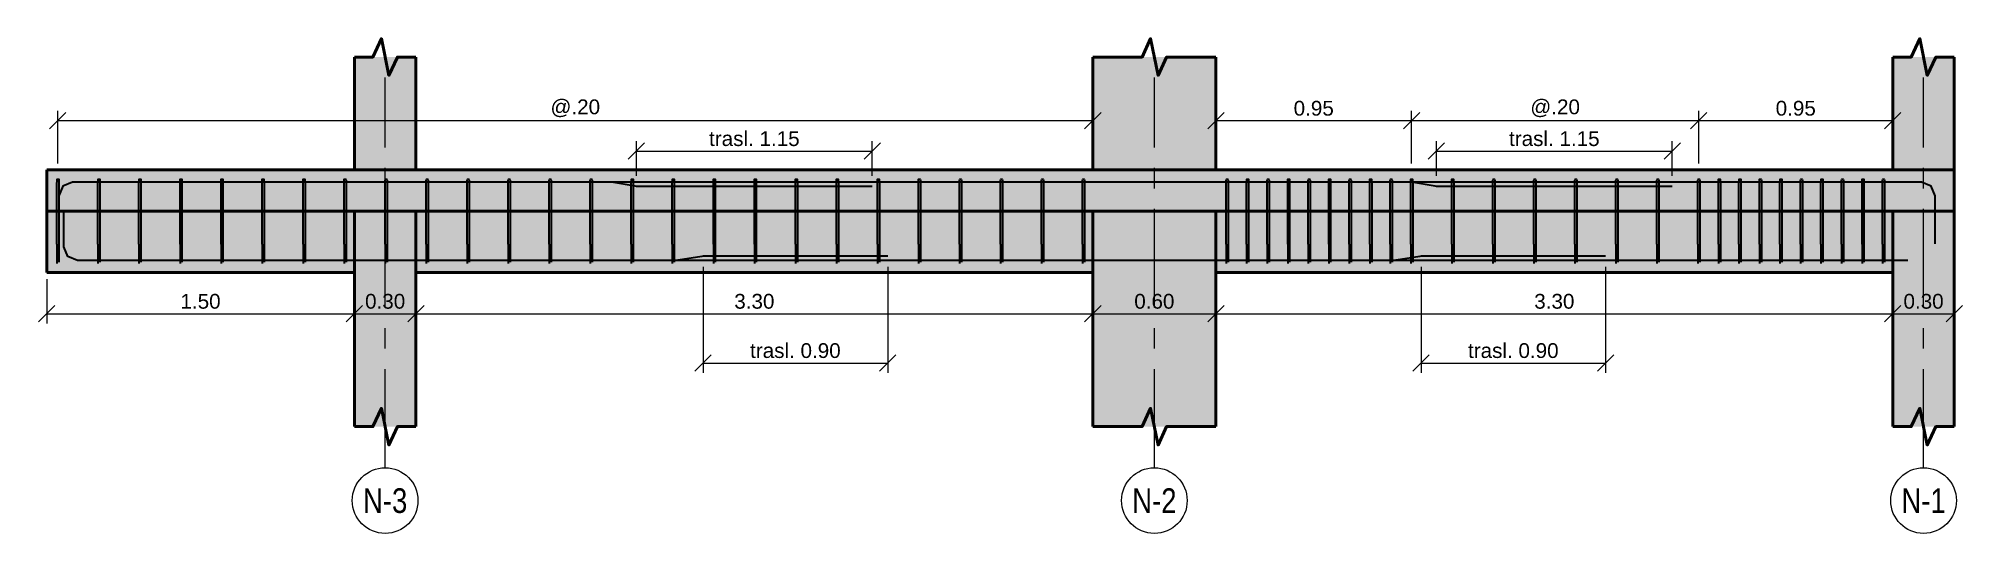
# Model space of a CAD drawing. Header units: metres. Extents: x 99 to 431, y 0 to 4.
# Drawn here: x 180.82 to 190.2, y 1.43 to 3.84 of the extents above; entities that cross this region are included whole.
import ezdxf
from ezdxf.enums import TextEntityAlignment as Align

# ---------------------------------------------------------------- set-up
doc = ezdxf.new("R2010")
doc.units = ezdxf.units.M
doc.linetypes.add('EJE40', pattern=[0.7, 0.48, -0.08, 0.06, -0.08])
for name, color, linetype, lineweight in [('E-ACERO', 1, 'Continuous', 35), ('E-CORTE', 7, 'Continuous', 50), ('E-CORTE-ACH', 254, 'Continuous', 0), ('E-COTA', 7, 'Continuous', 13), ('E-EJES', 1, 'Continuous', 18), ('E-EJES-ID', 7, 'Continuous', 25)]:
    doc.layers.add(name, color=color, linetype=linetype, lineweight=lineweight)
doc.styles.add('ARIAL', font='arial.ttf')
doc.dimstyles.new('COTA40', dxfattribs={"dimtxt": 0.072, "dimasz": 0.048, "dimexe": 0.048, "dimexo": 0.032, "dimgap": 0.024, "dimtad": 1, "dimzin": 0, "dimdsep": 46, "dimtxsty": 'ARIAL', "dimtsz": 0.04, "dimcen": 2.5, "dimclrd": 7, "dimclre": 7, "dimclrt": 7, "dimazin": 3, "dimtfac": 1, "dimtmove": 2, "dimatfit": 3, "dimlwd": 13, "dimlwe": 13})

msp = doc.modelspace()

# ---------------------------------------------------------------- texts
at = {"layer": 'E-EJES-ID', "style": 'ARIAL', "width": 0.8}
for s, p in [('N-3', (182.515, 1.59)), ('N-2', (186.265, 1.59)), ('N-1', (190.015, 1.59))]:
    msp.add_text(s, height=0.12, dxfattribs=at).set_placement(p, align=Align.MIDDLE_CENTER)

# ---------------------------------------------------------------- dimensions: what is measured, and where the dimension line sits
at = {"layer": 'E-COTA'}
for base, p1, p2, text in [((180.9189, 3.44), (180.9189, 3.2), (185.965, 3.2), '@.20'), ((186.565, 3.44), (186.565, 3.2), (187.5189, 3.2), '0.95'), ((187.5189, 3.44), (187.5189, 3.2), (188.9189, 3.2), '@.20'), ((188.9189, 3.44), (188.9189, 3.2), (189.865, 3.2), '0.95'), ((183.74, 3.292), (183.74, 3.14), (184.89, 3.14), 'trasl. 1.15'), ((187.64, 3.292), (187.64, 3.14), (188.79, 3.14), 'trasl. 1.15'), ((184.065, 2.26), (184.065, 2.76), (184.965, 2.76), 'trasl. 0.90'), ((187.565, 2.26), (187.565, 2.76), (188.465, 2.76), 'trasl. 0.90')]:
    msp.add_linear_dim(base=base, p1=p1, p2=p2, text=text, dimstyle='COTA40', override={"dimdec": 2}, dxfattribs=at).render()
for base, p1, p2 in [((180.865, 2.5), (180.865, 2.7), (182.365, 2.7)), ((182.365, 2.5), (182.365, 2.7), (182.665, 2.7)), ((182.665, 2.5), (182.665, 2.7), (185.965, 2.7)), ((185.965, 2.5), (185.965, 2.7), (186.565, 2.7)), ((186.565, 2.5), (186.565, 2.7), (189.865, 2.7)), ((189.865, 2.5), (189.865, 2.7), (190.165, 2.7))]:
    msp.add_linear_dim(base=base, p1=p1, p2=p2, dimstyle='COTA40', override={"dimdec": 2}, dxfattribs=at).render()

# ---------------------------------------------------------------- hatches: boundary and pattern name
at = {"layer": 'E-CORTE-ACH'}
for points in [[(182.665, 3.2), (182.515, 3.2), (182.365, 3.2), (182.365, 3.75), (182.665, 3.75)], [(186.565, 3.2), (186.265, 3.2), (185.965, 3.2), (185.965, 3.75), (186.565, 3.75)], [(190.165, 3.2), (190.015, 3.2), (189.865, 3.2), (189.865, 3.75), (190.165, 3.75)], [(180.865, 3.2), (181.7494, 3.2), (185.707, 3.2), (190.165, 3.2), (190.165, 3.0736), (190.165, 3), (185.707, 3), (181.7494, 3), (180.865, 3), (180.865, 3.0928)], [(180.865, 2.7), (180.865, 2.85), (180.865, 3), (181.615, 3), (182.365, 3), (182.365, 2.85), (182.365, 2.7), (181.615, 2.7)], [(182.365, 2.7), (182.365, 2.85), (182.365, 3), (182.515, 3), (182.665, 3), (182.665, 2.85), (182.665, 2.7), (182.665, 1.95), (182.365, 1.95)], [(182.665, 2.7), (182.665, 2.85), (182.665, 3), (184.315, 3), (185.965, 3), (185.965, 2.85), (185.965, 2.7), (184.315, 2.7)], [(186.265, 3), (186.565, 3), (186.565, 2.85), (186.565, 2.7), (186.565, 1.95), (185.965, 1.95), (185.965, 2.7), (185.965, 2.85), (185.965, 3)], [(188.215, 2.7), (186.565, 2.7), (186.565, 2.85), (186.565, 3), (188.215, 3), (189.865, 3), (189.865, 2.85), (189.865, 2.7)], [(189.865, 2.7), (189.865, 2.85), (189.865, 3), (190.015, 3), (190.165, 3), (190.165, 2.85), (190.165, 2.7), (190.165, 1.95), (189.865, 1.95)]]:
    msp.add_hatch(color=256, dxfattribs=at).paths.add_polyline_path(points)

# ---------------------------------------------------------------- linework, layer by layer
at = {"layer": 'E-ACERO'}
for points in [[(180.915, 2.8393), (180.915, 3.1314), (180.9153, 3.1483), (180.916, 3.1552), (180.9234, 3.1552), (180.9242, 3.1483), (180.9245, 3.1314), (180.9245, 2.8104)], [(188.79, 3.1199), (187.6455, 3.1199), (187.64, 3.1201), (187.6345, 3.1208), (187.5191, 3.14), (187.5136, 3.1407), (187.5081, 3.1409), (180.9907, 3.1409), (180.9435, 3.1214), (180.924, 3.0743), (180.924, 2.9841)], [(184.89, 3.1199), (183.7455, 3.1199), (183.74, 3.1201), (183.7345, 3.1208), (183.6191, 3.14), (183.6136, 3.1407), (183.6081, 3.1409), (180.9907, 3.1409), (180.9435, 3.1214), (180.924, 3.0743), (180.924, 2.9841)], [(188.79, 3.1199), (187.6455, 3.1199), (187.64, 3.1201), (187.6345, 3.1208), (187.5191, 3.14), (187.5136, 3.1407), (187.5081, 3.1409), (180.9907, 3.1409), (180.9435, 3.1214), (180.924, 3.0743), (180.924, 2.9841)], [(184.89, 3.1199), (183.7455, 3.1199), (183.74, 3.1201), (183.7345, 3.1208), (183.6191, 3.14), (183.6136, 3.1407), (183.6081, 3.1409), (180.9907, 3.1409), (180.9435, 3.1214), (180.924, 3.0743), (180.924, 2.9841)], [(188.79, 3.1199), (187.6455, 3.1199), (187.64, 3.1201), (187.6345, 3.1208), (187.5191, 3.14), (187.5136, 3.1407), (187.5081, 3.1409), (180.9907, 3.1409), (180.9435, 3.1214), (180.924, 3.0743), (180.924, 3.0121)], [(181.115, 2.8393), (181.115, 3.1314), (181.1153, 3.1483), (181.116, 3.1552), (181.1234, 3.1552), (181.1242, 3.1483), (181.1245, 3.1314), (181.1245, 2.8104)], [(181.315, 2.8393), (181.315, 3.1314), (181.3153, 3.1483), (181.316, 3.1552), (181.3234, 3.1552), (181.3242, 3.1483), (181.3245, 3.1314), (181.3245, 2.8104)], [(181.515, 2.8393), (181.515, 3.1314), (181.5153, 3.1483), (181.516, 3.1552), (181.5234, 3.1552), (181.5242, 3.1483), (181.5245, 3.1314), (181.5245, 2.8104)], [(181.715, 2.8393), (181.715, 3.1314), (181.7153, 3.1483), (181.716, 3.1552), (181.7234, 3.1552), (181.7242, 3.1483), (181.7245, 3.1314), (181.7245, 2.8104)], [(181.915, 2.8393), (181.915, 3.1314), (181.9153, 3.1483), (181.916, 3.1552), (181.9234, 3.1552), (181.9242, 3.1483), (181.9245, 3.1314), (181.9245, 2.8104)], [(182.115, 2.8393), (182.115, 3.1314), (182.1153, 3.1483), (182.116, 3.1552), (182.1234, 3.1552), (182.1242, 3.1483), (182.1245, 3.1314), (182.1245, 2.8104)], [(182.315, 2.8393), (182.315, 3.1314), (182.3153, 3.1483), (182.316, 3.1552), (182.3234, 3.1552), (182.3242, 3.1483), (182.3245, 3.1314), (182.3245, 2.8104)], [(182.515, 2.8393), (182.515, 3.1314), (182.5153, 3.1483), (182.516, 3.1552), (182.5234, 3.1552), (182.5242, 3.1483), (182.5245, 3.1314), (182.5245, 2.8104)], [(182.715, 2.8393), (182.715, 3.1314), (182.7153, 3.1483), (182.716, 3.1552), (182.7234, 3.1552), (182.7242, 3.1483), (182.7245, 3.1314), (182.7245, 2.8104)], [(182.915, 2.8393), (182.915, 3.1314), (182.9153, 3.1483), (182.916, 3.1552), (182.9234, 3.1552), (182.9242, 3.1483), (182.9245, 3.1314), (182.9245, 2.8104)], [(183.115, 2.8393), (183.115, 3.1314), (183.1153, 3.1483), (183.116, 3.1552), (183.1234, 3.1552), (183.1242, 3.1483), (183.1245, 3.1314), (183.1245, 2.8104)], [(183.315, 2.8393), (183.315, 3.1314), (183.3153, 3.1483), (183.316, 3.1552), (183.3234, 3.1552), (183.3242, 3.1483), (183.3245, 3.1314), (183.3245, 2.8104)], [(183.515, 2.8393), (183.515, 3.1314), (183.5153, 3.1483), (183.516, 3.1552), (183.5234, 3.1552), (183.5242, 3.1483), (183.5245, 3.1314), (183.5245, 2.8104)], [(183.715, 2.8393), (183.715, 3.1314), (183.7153, 3.1483), (183.716, 3.1552), (183.7234, 3.1552), (183.7242, 3.1483), (183.7245, 3.1314), (183.7245, 2.8104)], [(190.0709, 2.8409), (190.0709, 3.0743), (190.0513, 3.1214), (190.0042, 3.1409), (183.74, 3.1409)], [(190.0709, 2.8409), (190.0709, 3.0743), (190.0513, 3.1214), (190.0042, 3.1409), (183.74, 3.1409)], [(183.915, 2.8393), (183.915, 3.1314), (183.9153, 3.1483), (183.916, 3.1552), (183.9234, 3.1552), (183.9242, 3.1483), (183.9245, 3.1314), (183.9245, 2.8104)], [(184.115, 2.8393), (184.115, 3.1314), (184.1153, 3.1483), (184.116, 3.1552), (184.1234, 3.1552), (184.1242, 3.1483), (184.1245, 3.1314), (184.1245, 2.8104)], [(184.315, 2.8393), (184.315, 3.1314), (184.3153, 3.1483), (184.316, 3.1552), (184.3234, 3.1552), (184.3242, 3.1483), (184.3245, 3.1314), (184.3245, 2.8104)], [(184.515, 2.8393), (184.515, 3.1314), (184.5153, 3.1483), (184.516, 3.1552), (184.5234, 3.1552), (184.5242, 3.1483), (184.5245, 3.1314), (184.5245, 2.8104)], [(184.715, 2.8393), (184.715, 3.1314), (184.7153, 3.1483), (184.716, 3.1552), (184.7234, 3.1552), (184.7242, 3.1483), (184.7245, 3.1314), (184.7245, 2.8104)], [(184.915, 2.8393), (184.915, 3.1314), (184.9153, 3.1483), (184.916, 3.1552), (184.9234, 3.1552), (184.9242, 3.1483), (184.9245, 3.1314), (184.9245, 2.8104)], [(185.115, 2.8393), (185.115, 3.1314), (185.1153, 3.1483), (185.116, 3.1552), (185.1234, 3.1552), (185.1242, 3.1483), (185.1245, 3.1314), (185.1245, 2.8104)], [(185.315, 2.8393), (185.315, 3.1314), (185.3153, 3.1483), (185.316, 3.1552), (185.3234, 3.1552), (185.3242, 3.1483), (185.3245, 3.1314), (185.3245, 2.8104)], [(185.515, 2.8393), (185.515, 3.1314), (185.5153, 3.1483), (185.516, 3.1552), (185.5234, 3.1552), (185.5242, 3.1483), (185.5245, 3.1314), (185.5245, 2.8104)], [(185.715, 2.8393), (185.715, 3.1314), (185.7153, 3.1483), (185.716, 3.1552), (185.7234, 3.1552), (185.7242, 3.1483), (185.7245, 3.1314), (185.7245, 2.8104)], [(185.915, 2.8393), (185.915, 3.1314), (185.9153, 3.1483), (185.916, 3.1552), (185.9234, 3.1552), (185.9242, 3.1483), (185.9245, 3.1314), (185.9245, 2.8104)], [(186.615, 2.8393), (186.615, 3.1314), (186.6153, 3.1483), (186.616, 3.1552), (186.6234, 3.1552), (186.6242, 3.1483), (186.6245, 3.1314), (186.6245, 2.8104)], [(186.715, 2.8393), (186.715, 3.1314), (186.7153, 3.1483), (186.716, 3.1552), (186.7234, 3.1552), (186.7242, 3.1483), (186.7245, 3.1314), (186.7245, 2.8104)], [(186.815, 2.8393), (186.815, 3.1314), (186.8153, 3.1483), (186.816, 3.1552), (186.8234, 3.1552), (186.8242, 3.1483), (186.8245, 3.1314), (186.8245, 2.8104)], [(186.915, 2.8393), (186.915, 3.1314), (186.9153, 3.1483), (186.916, 3.1552), (186.9234, 3.1552), (186.9242, 3.1483), (186.9245, 3.1314), (186.9245, 2.8104)], [(187.015, 2.8393), (187.015, 3.1314), (187.0153, 3.1483), (187.016, 3.1552), (187.0234, 3.1552), (187.0242, 3.1483), (187.0245, 3.1314), (187.0245, 2.8104)], [(187.115, 2.8393), (187.115, 3.1314), (187.1153, 3.1483), (187.116, 3.1552), (187.1234, 3.1552), (187.1242, 3.1483), (187.1245, 3.1314), (187.1245, 2.8104)], [(187.215, 2.8393), (187.215, 3.1314), (187.2153, 3.1483), (187.216, 3.1552), (187.2234, 3.1552), (187.2242, 3.1483), (187.2245, 3.1314), (187.2245, 2.8104)], [(187.315, 2.8393), (187.315, 3.1314), (187.3153, 3.1483), (187.316, 3.1552), (187.3234, 3.1552), (187.3242, 3.1483), (187.3245, 3.1314), (187.3245, 2.8104)], [(187.415, 2.8393), (187.415, 3.1314), (187.4153, 3.1483), (187.416, 3.1552), (187.4234, 3.1552), (187.4242, 3.1483), (187.4245, 3.1314), (187.4245, 2.8104)], [(187.515, 2.8393), (187.515, 3.1314), (187.5153, 3.1483), (187.516, 3.1552), (187.5234, 3.1552), (187.5242, 3.1483), (187.5245, 3.1314), (187.5245, 2.8104)], [(190.0709, 2.8409), (190.0709, 3.0743), (190.0513, 3.1214), (190.0042, 3.1409), (187.64, 3.1409)], [(190.0709, 2.8409), (190.0709, 3.0743), (190.0513, 3.1214), (190.0042, 3.1409), (187.64, 3.1409)], [(190.0709, 2.8409), (190.0709, 3.0743), (190.0513, 3.1214), (190.0042, 3.1409), (187.64, 3.1409)], [(187.715, 2.8393), (187.715, 3.1314), (187.7153, 3.1483), (187.716, 3.1552), (187.7234, 3.1552), (187.7242, 3.1483), (187.7245, 3.1314), (187.7245, 2.8104)], [(187.915, 2.8393), (187.915, 3.1314), (187.9153, 3.1483), (187.916, 3.1552), (187.9234, 3.1552), (187.9242, 3.1483), (187.9245, 3.1314), (187.9245, 2.8104)], [(188.115, 2.8393), (188.115, 3.1314), (188.1153, 3.1483), (188.116, 3.1552), (188.1234, 3.1552), (188.1242, 3.1483), (188.1245, 3.1314), (188.1245, 2.8104)], [(188.315, 2.8393), (188.315, 3.1314), (188.3153, 3.1483), (188.316, 3.1552), (188.3234, 3.1552), (188.3242, 3.1483), (188.3245, 3.1314), (188.3245, 2.8104)], [(188.515, 2.8393), (188.515, 3.1314), (188.5153, 3.1483), (188.516, 3.1552), (188.5234, 3.1552), (188.5242, 3.1483), (188.5245, 3.1314), (188.5245, 2.8104)], [(188.715, 2.8393), (188.715, 3.1314), (188.7153, 3.1483), (188.716, 3.1552), (188.7234, 3.1552), (188.7242, 3.1483), (188.7245, 3.1314), (188.7245, 2.8104)], [(188.915, 2.8393), (188.915, 3.1314), (188.9153, 3.1483), (188.916, 3.1552), (188.9234, 3.1552), (188.9242, 3.1483), (188.9245, 3.1314), (188.9245, 2.8104)], [(189.015, 2.8393), (189.015, 3.1314), (189.0153, 3.1483), (189.016, 3.1552), (189.0234, 3.1552), (189.0242, 3.1483), (189.0245, 3.1314), (189.0245, 2.8104)], [(189.115, 2.8393), (189.115, 3.1314), (189.1153, 3.1483), (189.116, 3.1552), (189.1234, 3.1552), (189.1242, 3.1483), (189.1245, 3.1314), (189.1245, 2.8104)], [(189.215, 2.8393), (189.215, 3.1314), (189.2153, 3.1483), (189.216, 3.1552), (189.2234, 3.1552), (189.2242, 3.1483), (189.2245, 3.1314), (189.2245, 2.8104)], [(189.315, 2.8393), (189.315, 3.1314), (189.3153, 3.1483), (189.316, 3.1552), (189.3234, 3.1552), (189.3242, 3.1483), (189.3245, 3.1314), (189.3245, 2.8104)], [(189.415, 2.8393), (189.415, 3.1314), (189.4153, 3.1483), (189.416, 3.1552), (189.4234, 3.1552), (189.4242, 3.1483), (189.4245, 3.1314), (189.4245, 2.8104)], [(189.515, 2.8393), (189.515, 3.1314), (189.5153, 3.1483), (189.516, 3.1552), (189.5234, 3.1552), (189.5242, 3.1483), (189.5245, 3.1314), (189.5245, 2.8104)], [(189.615, 2.8393), (189.615, 3.1314), (189.6153, 3.1483), (189.616, 3.1552), (189.6234, 3.1552), (189.6242, 3.1483), (189.6245, 3.1314), (189.6245, 2.8104)], [(189.715, 2.8393), (189.715, 3.1314), (189.7153, 3.1483), (189.716, 3.1552), (189.7234, 3.1552), (189.7242, 3.1483), (189.7245, 3.1314), (189.7245, 2.8104)], [(189.815, 2.8393), (189.815, 3.1314), (189.8153, 3.1483), (189.816, 3.1552), (189.8234, 3.1552), (189.8242, 3.1483), (189.8245, 3.1314), (189.8245, 2.8104)], [(188.465, 2.7801), (187.5705, 2.7801), (187.565, 2.7799), (187.5595, 2.7792), (187.4441, 2.76), (187.4386, 2.7593), (187.4331, 2.759), (181.0157, 2.759), (180.9686, 2.7786), (180.9491, 2.8257), (180.9491, 3.0028)], [(184.965, 2.7801), (184.0705, 2.7801), (184.065, 2.7799), (184.0595, 2.7792), (183.9441, 2.76), (183.9386, 2.7593), (183.9331, 2.759), (181.0157, 2.759), (180.9686, 2.7786), (180.9491, 2.8257), (180.9491, 3.0028)], [(188.465, 2.7801), (187.5705, 2.7801), (187.565, 2.7799), (187.5595, 2.7792), (187.4441, 2.76), (187.4386, 2.7593), (187.4331, 2.759), (181.0157, 2.759), (180.9686, 2.7786), (180.9491, 2.8257), (180.9491, 2.9238)], [(184.965, 2.7801), (184.0705, 2.7801), (184.065, 2.7799), (184.0595, 2.7792), (183.9441, 2.76), (183.9386, 2.7593), (183.9331, 2.759), (181.0157, 2.759), (180.9686, 2.7786), (180.9491, 2.8257), (180.9491, 2.9238)], [(180.915, 2.8393), (180.915, 2.7854)], [(181.115, 2.8393), (181.115, 2.7854)], [(181.315, 2.8393), (181.315, 2.7854)], [(181.515, 2.8393), (181.515, 2.7854)], [(181.715, 2.8393), (181.715, 2.7854)], [(181.915, 2.8393), (181.915, 2.7854)], [(182.115, 2.8393), (182.115, 2.7854)], [(182.315, 2.8393), (182.315, 2.7854)], [(182.515, 2.8393), (182.515, 2.7854)], [(182.715, 2.8393), (182.715, 2.7854)], [(182.915, 2.8393), (182.915, 2.7854)], [(183.115, 2.8393), (183.115, 2.7854)], [(183.315, 2.8393), (183.315, 2.7854)], [(183.515, 2.8393), (183.515, 2.7854)], [(183.715, 2.8393), (183.715, 2.7854)], [(183.915, 2.8393), (183.915, 2.7854)], [(184.115, 2.8393), (184.115, 2.7854)], [(184.315, 2.8393), (184.315, 2.7854)], [(184.515, 2.8393), (184.515, 2.7854)], [(184.715, 2.8393), (184.715, 2.7854)], [(184.915, 2.8393), (184.915, 2.7854)], [(185.115, 2.8393), (185.115, 2.7854)], [(185.315, 2.8393), (185.315, 2.7854)], [(185.515, 2.8393), (185.515, 2.7854)], [(185.715, 2.8393), (185.715, 2.7854)], [(185.915, 2.8393), (185.915, 2.7854)], [(186.615, 2.8393), (186.615, 2.7854)], [(186.715, 2.8393), (186.715, 2.7854)], [(186.815, 2.8393), (186.815, 2.7854)], [(186.915, 2.8393), (186.915, 2.7854)], [(187.015, 2.8393), (187.015, 2.7854)], [(187.115, 2.8393), (187.115, 2.7854)], [(187.215, 2.8393), (187.215, 2.7854)], [(187.315, 2.8393), (187.315, 2.7854)], [(187.415, 2.8393), (187.415, 2.7854)], [(187.515, 2.8393), (187.515, 2.7854)], [(187.715, 2.8393), (187.715, 2.7854)], [(187.915, 2.8393), (187.915, 2.7854)], [(188.115, 2.8393), (188.115, 2.7854)], [(188.315, 2.8393), (188.315, 2.7854)], [(188.515, 2.8393), (188.515, 2.7854)], [(188.715, 2.8393), (188.715, 2.7854)], [(188.915, 2.8393), (188.915, 2.7854)], [(189.015, 2.8393), (189.015, 2.7854)], [(189.115, 2.8393), (189.115, 2.7854)], [(189.215, 2.8393), (189.215, 2.7854)], [(189.315, 2.8393), (189.315, 2.7854)], [(189.415, 2.8393), (189.415, 2.7854)], [(189.515, 2.8393), (189.515, 2.7854)], [(189.615, 2.8393), (189.615, 2.7854)], [(189.715, 2.8393), (189.715, 2.7854)], [(189.815, 2.8393), (189.815, 2.7854)], [(180.915, 2.7854), (180.915, 2.7686)], [(180.915, 2.7686), (180.915, 2.7595)], [(180.915, 2.7595), (180.915, 2.7517)], [(180.915, 2.7517), (180.915, 2.7448)], [(180.9245, 2.8104), (180.9245, 2.7733)], [(180.9245, 2.7733), (180.9245, 2.7565)], [(180.9245, 2.7565), (180.9245, 2.7513)], [(181.115, 2.7854), (181.115, 2.7686)], [(181.115, 2.7686), (181.115, 2.7595)], [(181.115, 2.7595), (181.115, 2.7517)], [(181.115, 2.7517), (181.115, 2.7448)], [(181.1245, 2.8104), (181.1245, 2.7733)], [(181.1245, 2.7733), (181.1245, 2.7565)], [(181.1245, 2.7565), (181.1245, 2.7513)], [(181.315, 2.7854), (181.315, 2.7686)], [(181.315, 2.7686), (181.315, 2.7595)], [(181.315, 2.7595), (181.315, 2.7517)], [(181.315, 2.7517), (181.315, 2.7448)], [(181.3245, 2.8104), (181.3245, 2.7733)], [(181.3245, 2.7733), (181.3245, 2.7565)], [(181.3245, 2.7565), (181.3245, 2.7513)], [(181.515, 2.7854), (181.515, 2.7686)], [(181.515, 2.7686), (181.515, 2.7595)], [(181.515, 2.7595), (181.515, 2.7517)], [(181.515, 2.7517), (181.515, 2.7448)], [(181.5245, 2.8104), (181.5245, 2.7733)], [(181.5245, 2.7733), (181.5245, 2.7565)], [(181.5245, 2.7565), (181.5245, 2.7513)], [(181.715, 2.7854), (181.715, 2.7686)], [(181.715, 2.7686), (181.715, 2.7595)], [(181.715, 2.7595), (181.715, 2.7517)], [(181.715, 2.7517), (181.715, 2.7448)], [(181.7245, 2.8104), (181.7245, 2.7733)], [(181.7245, 2.7733), (181.7245, 2.7565)], [(181.7245, 2.7565), (181.7245, 2.7513)], [(181.915, 2.7854), (181.915, 2.7686)], [(181.915, 2.7686), (181.915, 2.7595)], [(181.915, 2.7595), (181.915, 2.7517)], [(181.915, 2.7517), (181.915, 2.7448)], [(181.9245, 2.8104), (181.9245, 2.7733)], [(181.9245, 2.7733), (181.9245, 2.7565)], [(181.9245, 2.7565), (181.9245, 2.7513)], [(182.115, 2.7854), (182.115, 2.7686)], [(182.115, 2.7686), (182.115, 2.7595)], [(182.115, 2.7595), (182.115, 2.7517)], [(182.115, 2.7517), (182.115, 2.7448)], [(182.1245, 2.8104), (182.1245, 2.7733)], [(182.1245, 2.7733), (182.1245, 2.7565)], [(182.1245, 2.7565), (182.1245, 2.7513)], [(182.315, 2.7854), (182.315, 2.7686)], [(182.315, 2.7686), (182.315, 2.7595)], [(182.315, 2.7595), (182.315, 2.7517)], [(182.315, 2.7517), (182.315, 2.7448)], [(182.3245, 2.8104), (182.3245, 2.7733)], [(182.3245, 2.7733), (182.3245, 2.7565)], [(182.3245, 2.7565), (182.3245, 2.7513)], [(182.515, 2.7854), (182.515, 2.7686)], [(182.515, 2.7686), (182.515, 2.7595)], [(182.515, 2.7595), (182.515, 2.7517)], [(182.515, 2.7517), (182.515, 2.7448)], [(182.5245, 2.8104), (182.5245, 2.7733)], [(182.5245, 2.7733), (182.5245, 2.7565)], [(182.5245, 2.7565), (182.5245, 2.7513)], [(182.715, 2.7854), (182.715, 2.7686)], [(182.715, 2.7686), (182.715, 2.7595)], [(182.715, 2.7595), (182.715, 2.7517)], [(182.715, 2.7517), (182.715, 2.7448)], [(182.7245, 2.8104), (182.7245, 2.7733)], [(182.7245, 2.7733), (182.7245, 2.7565)], [(182.7245, 2.7565), (182.7245, 2.7513)], [(182.915, 2.7854), (182.915, 2.7686)], [(182.915, 2.7686), (182.915, 2.7595)], [(182.915, 2.7595), (182.915, 2.7517)], [(182.915, 2.7517), (182.915, 2.7448)], [(182.9245, 2.8104), (182.9245, 2.7733)], [(182.9245, 2.7733), (182.9245, 2.7565)], [(182.9245, 2.7565), (182.9245, 2.7513)], [(183.115, 2.7854), (183.115, 2.7686)], [(183.115, 2.7686), (183.115, 2.7595)], [(183.115, 2.7595), (183.115, 2.7517)], [(183.115, 2.7517), (183.115, 2.7448)], [(183.1245, 2.8104), (183.1245, 2.7733)], [(183.1245, 2.7733), (183.1245, 2.7565)], [(183.1245, 2.7565), (183.1245, 2.7513)], [(183.315, 2.7854), (183.315, 2.7686)], [(183.315, 2.7686), (183.315, 2.7595)], [(183.315, 2.7595), (183.315, 2.7517)], [(183.315, 2.7517), (183.315, 2.7448)], [(183.3245, 2.8104), (183.3245, 2.7733)], [(183.3245, 2.7733), (183.3245, 2.7565)], [(183.3245, 2.7565), (183.3245, 2.7513)], [(183.515, 2.7854), (183.515, 2.7686)], [(183.515, 2.7686), (183.515, 2.7595)], [(183.515, 2.7595), (183.515, 2.7517)], [(183.515, 2.7517), (183.515, 2.7448)], [(183.5245, 2.8104), (183.5245, 2.7733)], [(183.5245, 2.7733), (183.5245, 2.7565)], [(183.5245, 2.7565), (183.5245, 2.7513)], [(183.715, 2.7854), (183.715, 2.7686)], [(183.715, 2.7686), (183.715, 2.7595)], [(183.715, 2.7595), (183.715, 2.7517)], [(183.715, 2.7517), (183.715, 2.7448)], [(183.7245, 2.8104), (183.7245, 2.7733)], [(183.7245, 2.7733), (183.7245, 2.7565)], [(183.7245, 2.7565), (183.7245, 2.7513)], [(183.915, 2.7854), (183.915, 2.7686)], [(183.915, 2.7686), (183.915, 2.7595)], [(183.915, 2.7595), (183.915, 2.7517)], [(183.915, 2.7517), (183.915, 2.7448)], [(183.9245, 2.8104), (183.9245, 2.7733)], [(183.9245, 2.7733), (183.9245, 2.7565)], [(183.9245, 2.7565), (183.9245, 2.7513)], [(189.9378, 2.759), (184.065, 2.759)], [(189.9378, 2.759), (184.065, 2.759)], [(184.115, 2.7854), (184.115, 2.7686)], [(184.115, 2.7686), (184.115, 2.7595)], [(184.115, 2.7595), (184.115, 2.7517)], [(184.115, 2.7517), (184.115, 2.7448)], [(184.1245, 2.8104), (184.1245, 2.7733)], [(184.1245, 2.7733), (184.1245, 2.7565)], [(184.1245, 2.7565), (184.1245, 2.7513)], [(184.315, 2.7854), (184.315, 2.7686)], [(184.315, 2.7686), (184.315, 2.7595)], [(184.315, 2.7595), (184.315, 2.7517)], [(184.315, 2.7517), (184.315, 2.7448)], [(184.3245, 2.8104), (184.3245, 2.7733)], [(184.3245, 2.7733), (184.3245, 2.7565)], [(184.3245, 2.7565), (184.3245, 2.7513)], [(184.515, 2.7854), (184.515, 2.7686)], [(184.515, 2.7686), (184.515, 2.7595)], [(184.515, 2.7595), (184.515, 2.7517)], [(184.515, 2.7517), (184.515, 2.7448)], [(184.5245, 2.8104), (184.5245, 2.7733)], [(184.5245, 2.7733), (184.5245, 2.7565)], [(184.5245, 2.7565), (184.5245, 2.7513)], [(184.715, 2.7854), (184.715, 2.7686)], [(184.715, 2.7686), (184.715, 2.7595)], [(184.715, 2.7595), (184.715, 2.7517)], [(184.715, 2.7517), (184.715, 2.7448)], [(184.7245, 2.8104), (184.7245, 2.7733)], [(184.7245, 2.7733), (184.7245, 2.7565)], [(184.7245, 2.7565), (184.7245, 2.7513)], [(184.915, 2.7854), (184.915, 2.7686)], [(184.915, 2.7686), (184.915, 2.7595)], [(184.915, 2.7595), (184.915, 2.7517)], [(184.915, 2.7517), (184.915, 2.7448)], [(184.9245, 2.8104), (184.9245, 2.7733)], [(184.9245, 2.7733), (184.9245, 2.7565)], [(184.9245, 2.7565), (184.9245, 2.7513)], [(185.115, 2.7854), (185.115, 2.7686)], [(185.115, 2.7686), (185.115, 2.7595)], [(185.115, 2.7595), (185.115, 2.7517)], [(185.115, 2.7517), (185.115, 2.7448)], [(185.1245, 2.8104), (185.1245, 2.7733)], [(185.1245, 2.7733), (185.1245, 2.7565)], [(185.1245, 2.7565), (185.1245, 2.7513)], [(185.315, 2.7854), (185.315, 2.7686)], [(185.315, 2.7686), (185.315, 2.7595)], [(185.315, 2.7595), (185.315, 2.7517)], [(185.315, 2.7517), (185.315, 2.7448)], [(185.3245, 2.8104), (185.3245, 2.7733)], [(185.3245, 2.7733), (185.3245, 2.7565)], [(185.3245, 2.7565), (185.3245, 2.7513)], [(185.515, 2.7854), (185.515, 2.7686)], [(185.515, 2.7686), (185.515, 2.7595)], [(185.515, 2.7595), (185.515, 2.7517)], [(185.515, 2.7517), (185.515, 2.7448)], [(185.5245, 2.8104), (185.5245, 2.7733)], [(185.5245, 2.7733), (185.5245, 2.7565)], [(185.5245, 2.7565), (185.5245, 2.7513)], [(185.715, 2.7854), (185.715, 2.7686)], [(185.715, 2.7686), (185.715, 2.7595)], [(185.715, 2.7595), (185.715, 2.7517)], [(185.715, 2.7517), (185.715, 2.7448)], [(185.7245, 2.8104), (185.7245, 2.7733)], [(185.7245, 2.7733), (185.7245, 2.7565)], [(185.7245, 2.7565), (185.7245, 2.7513)], [(185.915, 2.7854), (185.915, 2.7686)], [(185.915, 2.7686), (185.915, 2.7595)], [(185.915, 2.7595), (185.915, 2.7517)], [(185.915, 2.7517), (185.915, 2.7448)], [(185.9245, 2.8104), (185.9245, 2.7733)], [(185.9245, 2.7733), (185.9245, 2.7565)], [(185.9245, 2.7565), (185.9245, 2.7513)], [(186.615, 2.7854), (186.615, 2.7686)], [(186.615, 2.7686), (186.615, 2.7595)], [(186.615, 2.7595), (186.615, 2.7517)], [(186.615, 2.7517), (186.615, 2.7448)], [(186.6245, 2.8104), (186.6245, 2.7733)], [(186.6245, 2.7733), (186.6245, 2.7565)], [(186.6245, 2.7565), (186.6245, 2.7513)], [(186.715, 2.7854), (186.715, 2.7686)], [(186.715, 2.7686), (186.715, 2.7595)], [(186.715, 2.7595), (186.715, 2.7517)], [(186.715, 2.7517), (186.715, 2.7448)], [(186.7245, 2.8104), (186.7245, 2.7733)], [(186.7245, 2.7733), (186.7245, 2.7565)], [(186.7245, 2.7565), (186.7245, 2.7513)], [(186.815, 2.7854), (186.815, 2.7686)], [(186.815, 2.7686), (186.815, 2.7595)], [(186.815, 2.7595), (186.815, 2.7517)], [(186.815, 2.7517), (186.815, 2.7448)], [(186.8245, 2.8104), (186.8245, 2.7733)], [(186.8245, 2.7733), (186.8245, 2.7565)], [(186.8245, 2.7565), (186.8245, 2.7513)], [(186.915, 2.7854), (186.915, 2.7686)], [(186.915, 2.7686), (186.915, 2.7595)], [(186.915, 2.7595), (186.915, 2.7517)], [(186.915, 2.7517), (186.915, 2.7448)], [(186.9245, 2.8104), (186.9245, 2.7733)], [(186.9245, 2.7733), (186.9245, 2.7565)], [(186.9245, 2.7565), (186.9245, 2.7513)], [(187.015, 2.7854), (187.015, 2.7686)], [(187.015, 2.7686), (187.015, 2.7595)], [(187.015, 2.7595), (187.015, 2.7517)], [(187.015, 2.7517), (187.015, 2.7448)], [(187.0245, 2.8104), (187.0245, 2.7733)], [(187.0245, 2.7733), (187.0245, 2.7565)], [(187.0245, 2.7565), (187.0245, 2.7513)], [(187.115, 2.7854), (187.115, 2.7686)], [(187.115, 2.7686), (187.115, 2.7595)], [(187.115, 2.7595), (187.115, 2.7517)], [(187.115, 2.7517), (187.115, 2.7448)], [(187.1245, 2.8104), (187.1245, 2.7733)], [(187.1245, 2.7733), (187.1245, 2.7565)], [(187.1245, 2.7565), (187.1245, 2.7513)], [(187.215, 2.7854), (187.215, 2.7686)], [(187.215, 2.7686), (187.215, 2.7595)], [(187.215, 2.7595), (187.215, 2.7517)], [(187.215, 2.7517), (187.215, 2.7448)], [(187.2245, 2.8104), (187.2245, 2.7733)], [(187.2245, 2.7733), (187.2245, 2.7565)], [(187.2245, 2.7565), (187.2245, 2.7513)], [(187.315, 2.7854), (187.315, 2.7686)], [(187.315, 2.7686), (187.315, 2.7595)], [(187.315, 2.7595), (187.315, 2.7517)], [(187.315, 2.7517), (187.315, 2.7448)], [(187.3245, 2.8104), (187.3245, 2.7733)], [(187.3245, 2.7733), (187.3245, 2.7565)], [(187.3245, 2.7565), (187.3245, 2.7513)], [(187.415, 2.7854), (187.415, 2.7686)], [(187.415, 2.7686), (187.415, 2.7595)], [(187.415, 2.7595), (187.415, 2.7517)], [(187.415, 2.7517), (187.415, 2.7448)], [(187.4245, 2.8104), (187.4245, 2.7733)], [(187.4245, 2.7733), (187.4245, 2.7565)], [(187.4245, 2.7565), (187.4245, 2.7513)], [(187.515, 2.7854), (187.515, 2.7686)], [(187.515, 2.7686), (187.515, 2.7595)], [(187.515, 2.7595), (187.515, 2.7517)], [(187.515, 2.7517), (187.515, 2.7448)], [(187.5245, 2.8104), (187.5245, 2.7733)], [(187.5245, 2.7733), (187.5245, 2.7565)], [(187.5245, 2.7565), (187.5245, 2.7513)], [(189.9378, 2.759), (187.565, 2.759)], [(189.9378, 2.759), (187.565, 2.759)], [(187.715, 2.7854), (187.715, 2.7686)], [(187.715, 2.7686), (187.715, 2.7595)], [(187.715, 2.7595), (187.715, 2.7517)], [(187.715, 2.7517), (187.715, 2.7448)], [(187.7245, 2.8104), (187.7245, 2.7733)], [(187.7245, 2.7733), (187.7245, 2.7565)], [(187.7245, 2.7565), (187.7245, 2.7513)], [(187.915, 2.7854), (187.915, 2.7686)], [(187.915, 2.7686), (187.915, 2.7595)], [(187.915, 2.7595), (187.915, 2.7517)], [(187.915, 2.7517), (187.915, 2.7448)], [(187.9245, 2.8104), (187.9245, 2.7733)], [(187.9245, 2.7733), (187.9245, 2.7565)], [(187.9245, 2.7565), (187.9245, 2.7513)], [(188.115, 2.7854), (188.115, 2.7686)], [(188.115, 2.7686), (188.115, 2.7595)], [(188.115, 2.7595), (188.115, 2.7517)], [(188.115, 2.7517), (188.115, 2.7448)], [(188.1245, 2.8104), (188.1245, 2.7733)], [(188.1245, 2.7733), (188.1245, 2.7565)], [(188.1245, 2.7565), (188.1245, 2.7513)], [(188.315, 2.7854), (188.315, 2.7686)], [(188.315, 2.7686), (188.315, 2.7595)], [(188.315, 2.7595), (188.315, 2.7517)], [(188.315, 2.7517), (188.315, 2.7448)], [(188.3245, 2.8104), (188.3245, 2.7733)], [(188.3245, 2.7733), (188.3245, 2.7565)], [(188.3245, 2.7565), (188.3245, 2.7513)], [(188.515, 2.7854), (188.515, 2.7686)], [(188.515, 2.7686), (188.515, 2.7595)], [(188.515, 2.7595), (188.515, 2.7517)], [(188.515, 2.7517), (188.515, 2.7448)], [(188.5245, 2.8104), (188.5245, 2.7733)], [(188.5245, 2.7733), (188.5245, 2.7565)], [(188.5245, 2.7565), (188.5245, 2.7513)], [(188.715, 2.7854), (188.715, 2.7686)], [(188.715, 2.7686), (188.715, 2.7595)], [(188.715, 2.7595), (188.715, 2.7517)], [(188.715, 2.7517), (188.715, 2.7448)], [(188.7245, 2.8104), (188.7245, 2.7733)], [(188.7245, 2.7733), (188.7245, 2.7565)], [(188.7245, 2.7565), (188.7245, 2.7513)], [(188.915, 2.7854), (188.915, 2.7686)], [(188.915, 2.7686), (188.915, 2.7595)], [(188.915, 2.7595), (188.915, 2.7517)], [(188.915, 2.7517), (188.915, 2.7448)], [(188.9245, 2.8104), (188.9245, 2.7733)], [(188.9245, 2.7733), (188.9245, 2.7565)], [(188.9245, 2.7565), (188.9245, 2.7513)], [(189.015, 2.7854), (189.015, 2.7686)], [(189.015, 2.7686), (189.015, 2.7595)], [(189.015, 2.7595), (189.015, 2.7517)], [(189.015, 2.7517), (189.015, 2.7448)], [(189.0245, 2.8104), (189.0245, 2.7733)], [(189.0245, 2.7733), (189.0245, 2.7565)], [(189.0245, 2.7565), (189.0245, 2.7513)], [(189.115, 2.7854), (189.115, 2.7686)], [(189.115, 2.7686), (189.115, 2.7595)], [(189.115, 2.7595), (189.115, 2.7517)], [(189.115, 2.7517), (189.115, 2.7448)], [(189.1245, 2.8104), (189.1245, 2.7733)], [(189.1245, 2.7733), (189.1245, 2.7565)], [(189.1245, 2.7565), (189.1245, 2.7513)], [(189.215, 2.7854), (189.215, 2.7686)], [(189.215, 2.7686), (189.215, 2.7595)], [(189.215, 2.7595), (189.215, 2.7517)], [(189.215, 2.7517), (189.215, 2.7448)], [(189.2245, 2.8104), (189.2245, 2.7733)], [(189.2245, 2.7733), (189.2245, 2.7565)], [(189.2245, 2.7565), (189.2245, 2.7513)], [(189.315, 2.7854), (189.315, 2.7686)], [(189.315, 2.7686), (189.315, 2.7595)], [(189.315, 2.7595), (189.315, 2.7517)], [(189.315, 2.7517), (189.315, 2.7448)], [(189.3245, 2.8104), (189.3245, 2.7733)], [(189.3245, 2.7733), (189.3245, 2.7565)], [(189.3245, 2.7565), (189.3245, 2.7513)], [(189.415, 2.7854), (189.415, 2.7686)], [(189.415, 2.7686), (189.415, 2.7595)], [(189.415, 2.7595), (189.415, 2.7517)], [(189.415, 2.7517), (189.415, 2.7448)], [(189.4245, 2.8104), (189.4245, 2.7733)], [(189.4245, 2.7733), (189.4245, 2.7565)], [(189.4245, 2.7565), (189.4245, 2.7513)], [(189.515, 2.7854), (189.515, 2.7686)], [(189.515, 2.7686), (189.515, 2.7595)], [(189.515, 2.7595), (189.515, 2.7517)], [(189.515, 2.7517), (189.515, 2.7448)], [(189.5245, 2.8104), (189.5245, 2.7733)], [(189.5245, 2.7733), (189.5245, 2.7565)], [(189.5245, 2.7565), (189.5245, 2.7513)], [(189.615, 2.7854), (189.615, 2.7686)], [(189.615, 2.7686), (189.615, 2.7595)], [(189.615, 2.7595), (189.615, 2.7517)], [(189.615, 2.7517), (189.615, 2.7448)], [(189.6245, 2.8104), (189.6245, 2.7733)], [(189.6245, 2.7733), (189.6245, 2.7565)], [(189.6245, 2.7565), (189.6245, 2.7513)], [(189.715, 2.7854), (189.715, 2.7686)], [(189.715, 2.7686), (189.715, 2.7595)], [(189.715, 2.7595), (189.715, 2.7517)], [(189.715, 2.7517), (189.715, 2.7448)], [(189.7245, 2.8104), (189.7245, 2.7733)], [(189.7245, 2.7733), (189.7245, 2.7565)], [(189.7245, 2.7565), (189.7245, 2.7513)], [(189.815, 2.7854), (189.815, 2.7686)], [(189.815, 2.7686), (189.815, 2.7595)], [(189.815, 2.7595), (189.815, 2.7517)], [(189.815, 2.7517), (189.815, 2.7448)], [(189.8245, 2.8104), (189.8245, 2.7733)], [(189.8245, 2.7733), (189.8245, 2.7565)], [(189.8245, 2.7565), (189.8245, 2.7513)]]:
    msp.add_lwpolyline(points, dxfattribs=at)
at = {"layer": 'E-CORTE'}
for points in [[(182.365, 3.7499), (182.455, 3.7499), (182.497, 3.8399), (182.533, 3.6599), (182.575, 3.7499), (182.665, 3.7499)], [(185.965, 3.7499), (186.205, 3.7499), (186.247, 3.8399), (186.283, 3.6599), (186.325, 3.7499), (186.565, 3.7499)], [(189.865, 3.7499), (189.955, 3.7499), (189.997, 3.8399), (190.033, 3.6599), (190.075, 3.7499), (190.165, 3.7499)], [(182.665, 3.2), (182.515, 3.2), (182.365, 3.2), (182.365, 3.7499)], [(182.665, 3.7499), (182.665, 3.2)], [(186.565, 3.2), (186.265, 3.2), (185.965, 3.2), (185.965, 3.7499)], [(186.565, 3.7499), (186.565, 3.2)], [(190.165, 3.2), (190.015, 3.2), (189.865, 3.2), (189.865, 3.7499)], [(190.165, 3.7499), (190.165, 3.2)], [(180.865, 3.2), (181.7494, 3.2), (185.707, 3.2), (190.165, 3.2), (190.165, 3.0736), (190.165, 3), (185.707, 3), (181.7494, 3), (180.865, 3), (180.865, 3.0928), (180.865, 3.2)], [(180.865, 2.7), (180.865, 2.85), (180.865, 3), (181.615, 3), (182.365, 3), (182.365, 2.85), (182.365, 2.7), (181.615, 2.7), (180.865, 2.7)], [(182.365, 2.7), (182.365, 2.85), (182.365, 3), (182.515, 3), (182.665, 3), (182.665, 2.85), (182.665, 2.7), (182.665, 1.9501)], [(182.665, 2.7), (182.665, 2.85), (182.665, 3), (184.315, 3), (185.965, 3), (185.965, 2.85), (185.965, 2.7), (184.315, 2.7), (182.665, 2.7)], [(185.965, 1.9501), (185.965, 2.7), (185.965, 2.85), (185.965, 3), (186.265, 3)], [(186.265, 3), (186.565, 3), (186.565, 2.85), (186.565, 2.7), (186.565, 1.9501)], [(188.215, 2.7), (186.565, 2.7), (186.565, 2.85), (186.565, 3), (188.215, 3), (189.865, 3), (189.865, 2.85), (189.865, 2.7), (188.215, 2.7)], [(189.865, 2.7), (189.865, 2.85), (189.865, 3), (190.015, 3), (190.165, 3), (190.165, 2.85), (190.165, 2.7), (190.165, 1.9501)], [(182.365, 1.9501), (182.365, 2.7)], [(189.865, 1.9501), (189.865, 2.7)], [(182.665, 1.9501), (182.575, 1.9501), (182.533, 1.8601), (182.497, 2.0401), (182.455, 1.9501), (182.365, 1.9501)], [(186.565, 1.9501), (186.325, 1.9501), (186.283, 1.8601), (186.247, 2.0401), (186.205, 1.9501), (185.965, 1.9501)], [(190.165, 1.9501), (190.075, 1.9501), (190.033, 1.8601), (189.997, 2.0401), (189.955, 1.9501), (189.865, 1.9501)]]:
    msp.add_lwpolyline(points, dxfattribs=at)
at = {"layer": 'E-EJES', "linetype": 'EJE40'}
for p, q in [((182.515, 1.75), (182.515, 3.65)), ((186.265, 1.75), (186.265, 3.65)), ((190.015, 1.75), (190.015, 3.65))]:
    msp.add_line(p, q, dxfattribs=at)
at = {"layer": 'E-EJES-ID'}
for centre in [(182.515, 1.59), (186.265, 1.59), (190.015, 1.59)]:
    msp.add_circle(centre, 0.16, dxfattribs=at)

msp.set_redraw_order([(e.dxf.handle, doc.entitydb.next_handle()) for e in msp.query("TEXT MTEXT ATTDEF DIMENSION ARC_DIMENSION")])  # texts and dimensions are drawn at this point

doc.saveas('drawing.dxf')
